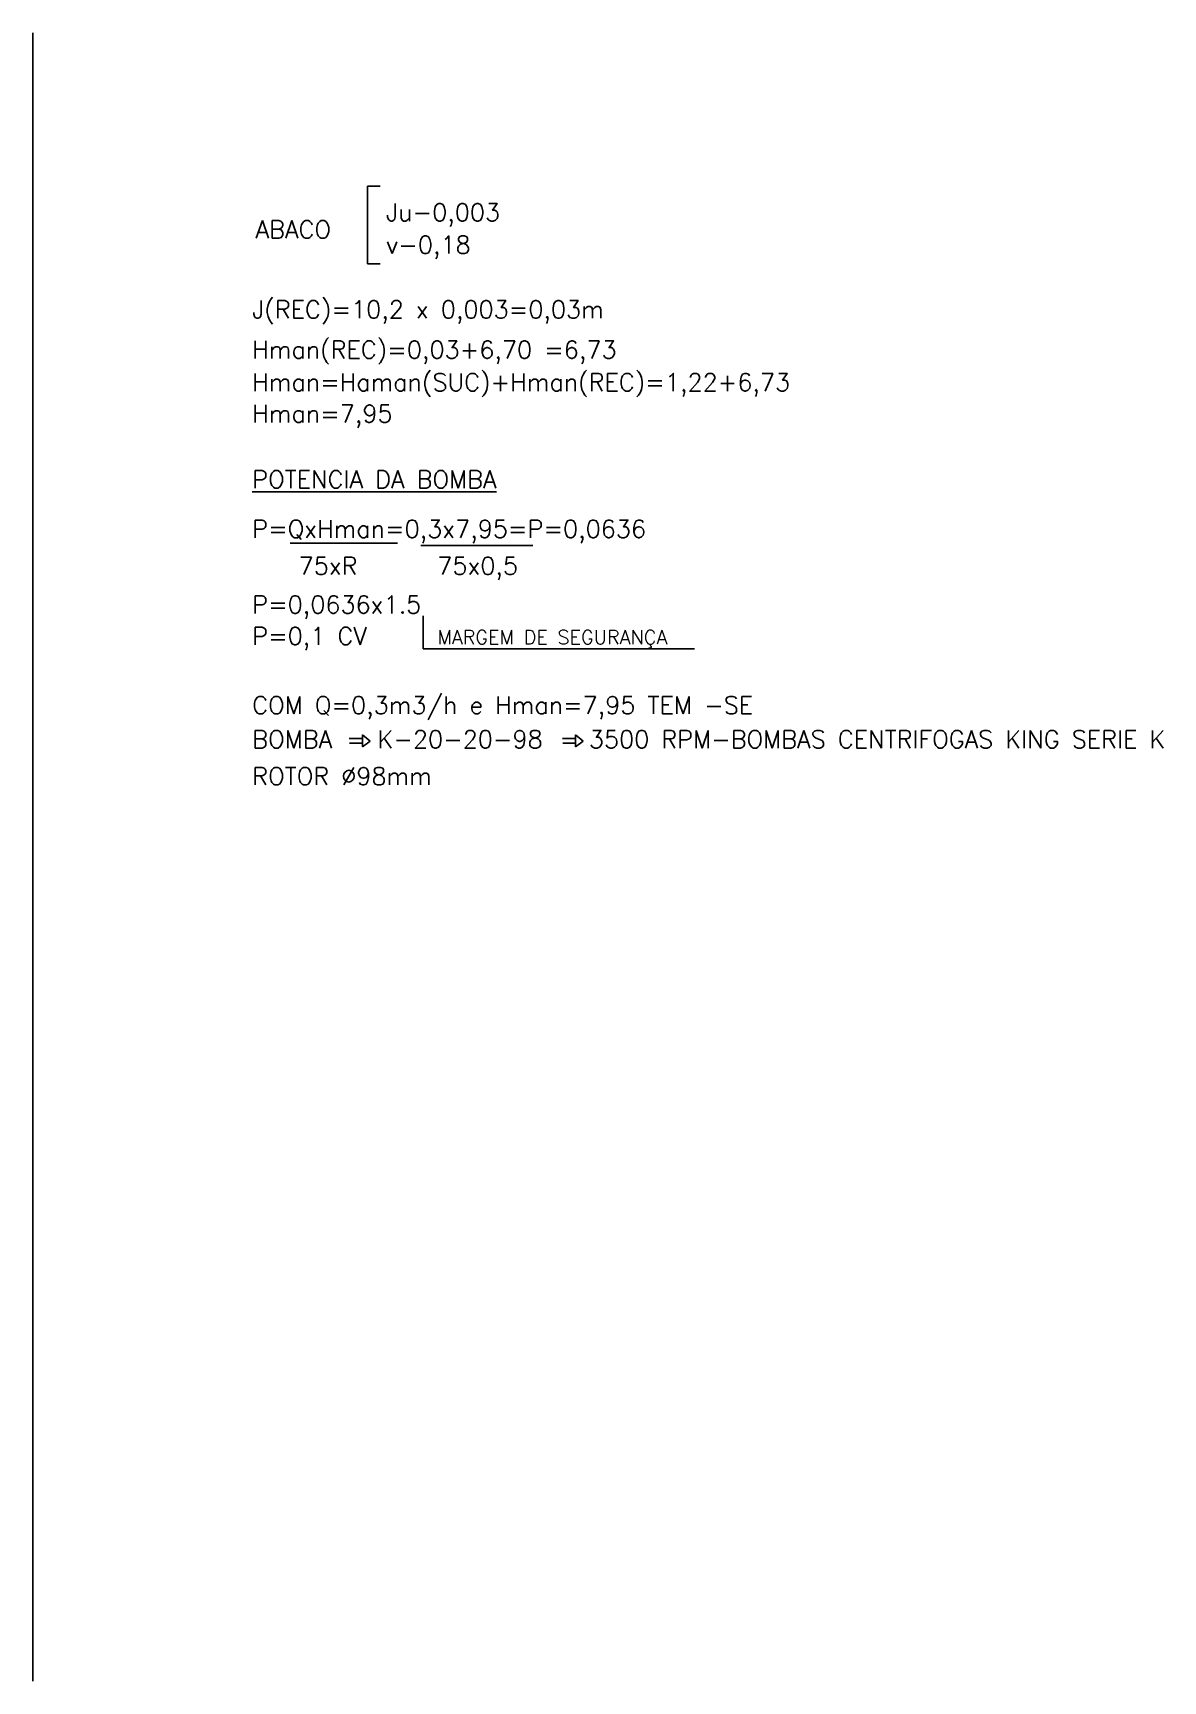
# Model space of a CAD drawing. Extents: x 128 to 467, y 149 to 441.
# Drawn here: x 191.53 to 197.95, y 150.93 to 160.3 of the extents above; entities that cross this region are included whole.
import ezdxf

# ---------------------------------------------------------------- set-up
doc = ezdxf.new("R2010")
doc.units = 0
for name, color, linetype in [('CT', 8, 'CONTINUOUS'), ('L1', 2, 'CONTINUOUS'), ('T1', 3, 'CONTINUOUS')]:
    doc.layers.add(name, color=color, linetype=linetype)
doc.styles.add('STYLE1', font='simplex.shx')

msp = doc.modelspace()

# ---------------------------------------------------------------- texts
at = {"layer": 'T1', "style": 'STYLE1'}
for s, height, p in [('Ju-0,003', 0.1, (193.5351, 159.226)), ('ABACO', 0.1, (192.7932, 159.1289)), ('v-0,18', 0.1, (193.5351, 159.0416)), ('J(REC)=10,2 x 0,003=0,03m', 0.1, (192.7743, 158.6742)), ('Hman(REC)=0,03+6,70 =6,73', 0.1, (192.7743, 158.4458)), ('Hman=Haman(SUC)+Hman(REC)=1,22+6,73', 0.1, (192.7743, 158.2606)), ('Hman=7,95', 0.1, (192.7743, 158.082)), ('%%UPOTENCIA DA BOMBA', 0.1, (192.7743, 157.7085)), ('P=QxHman=0,3x7,95=P=0,0636', 0.1, (192.7743, 157.4271)), ('75xR', 0.1, (193.0382, 157.2172)), ('75x0,5', 0.1, (193.8259, 157.2172)), ('P=0,0636x1.5', 0.1, (192.7743, 156.9972)), ('P=0,1 CV', 0.1, (192.7743, 156.8185)), ('MARGEM DE SEGURANÇA', 0.08, (193.8259, 156.8217)), ('COM Q=0,3m3/h e Hman=7,95 TEM -SE', 0.1, (192.7743, 156.4253)), ('BOMBA', 0.1, (192.7743, 156.2315)), ('K-20-20-98', 0.1, (193.4858, 156.2315)), ('3500 RPM-BOMBAS CENTRIFOGAS KING SERIE K', 0.1, (194.687, 156.2315)), ('ROTOR %%C98mm', 0.1, (192.7743, 156.0219))]:
    msp.add_text(s, height=height, dxfattribs=at).set_placement(p)

# ---------------------------------------------------------------- linework, layer by layer
at = {"layer": 'CT'}
for p, q in [((191.5287, 160.2955), (191.5287, 150.9294)), ((192.9906, 157.3956), (193.5996, 157.3956)), ((193.732, 157.3823), (194.3675, 157.3823)), ((193.7453, 156.9827), (193.7453, 156.795)), ((193.7453, 156.795), (195.2862, 156.795)), ((193.3256, 156.2854), (193.4007, 156.2854)), ((193.3276, 156.2598), (193.4007, 156.2598)), ((193.4007, 156.3066), (193.4007, 156.2392)), ((193.4007, 156.3066), (193.4439, 156.2713)), ((193.4007, 156.2392), (193.4439, 156.2713)), ((194.5363, 156.2854), (194.6114, 156.2854)), ((194.5383, 156.2598), (194.6114, 156.2598)), ((194.6114, 156.3066), (194.6546, 156.2713)), ((194.6114, 156.3066), (194.6114, 156.2392)), ((194.6114, 156.2392), (194.6546, 156.2713))]:
    msp.add_line(p, q, dxfattribs=at)
at = {"layer": 'L1'}
for p, q in [((193.5005, 159.4249), (193.4284, 159.4249)), ((193.4284, 159.4249), (193.4284, 158.9825)), ((193.4284, 158.9825), (193.5005, 158.9825))]:
    msp.add_line(p, q, dxfattribs=at)

msp.set_redraw_order([(e.dxf.handle, doc.entitydb.next_handle()) for e in msp.query("TEXT MTEXT ATTDEF DIMENSION ARC_DIMENSION")])  # texts and dimensions are drawn at this point

doc.saveas('drawing.dxf')
